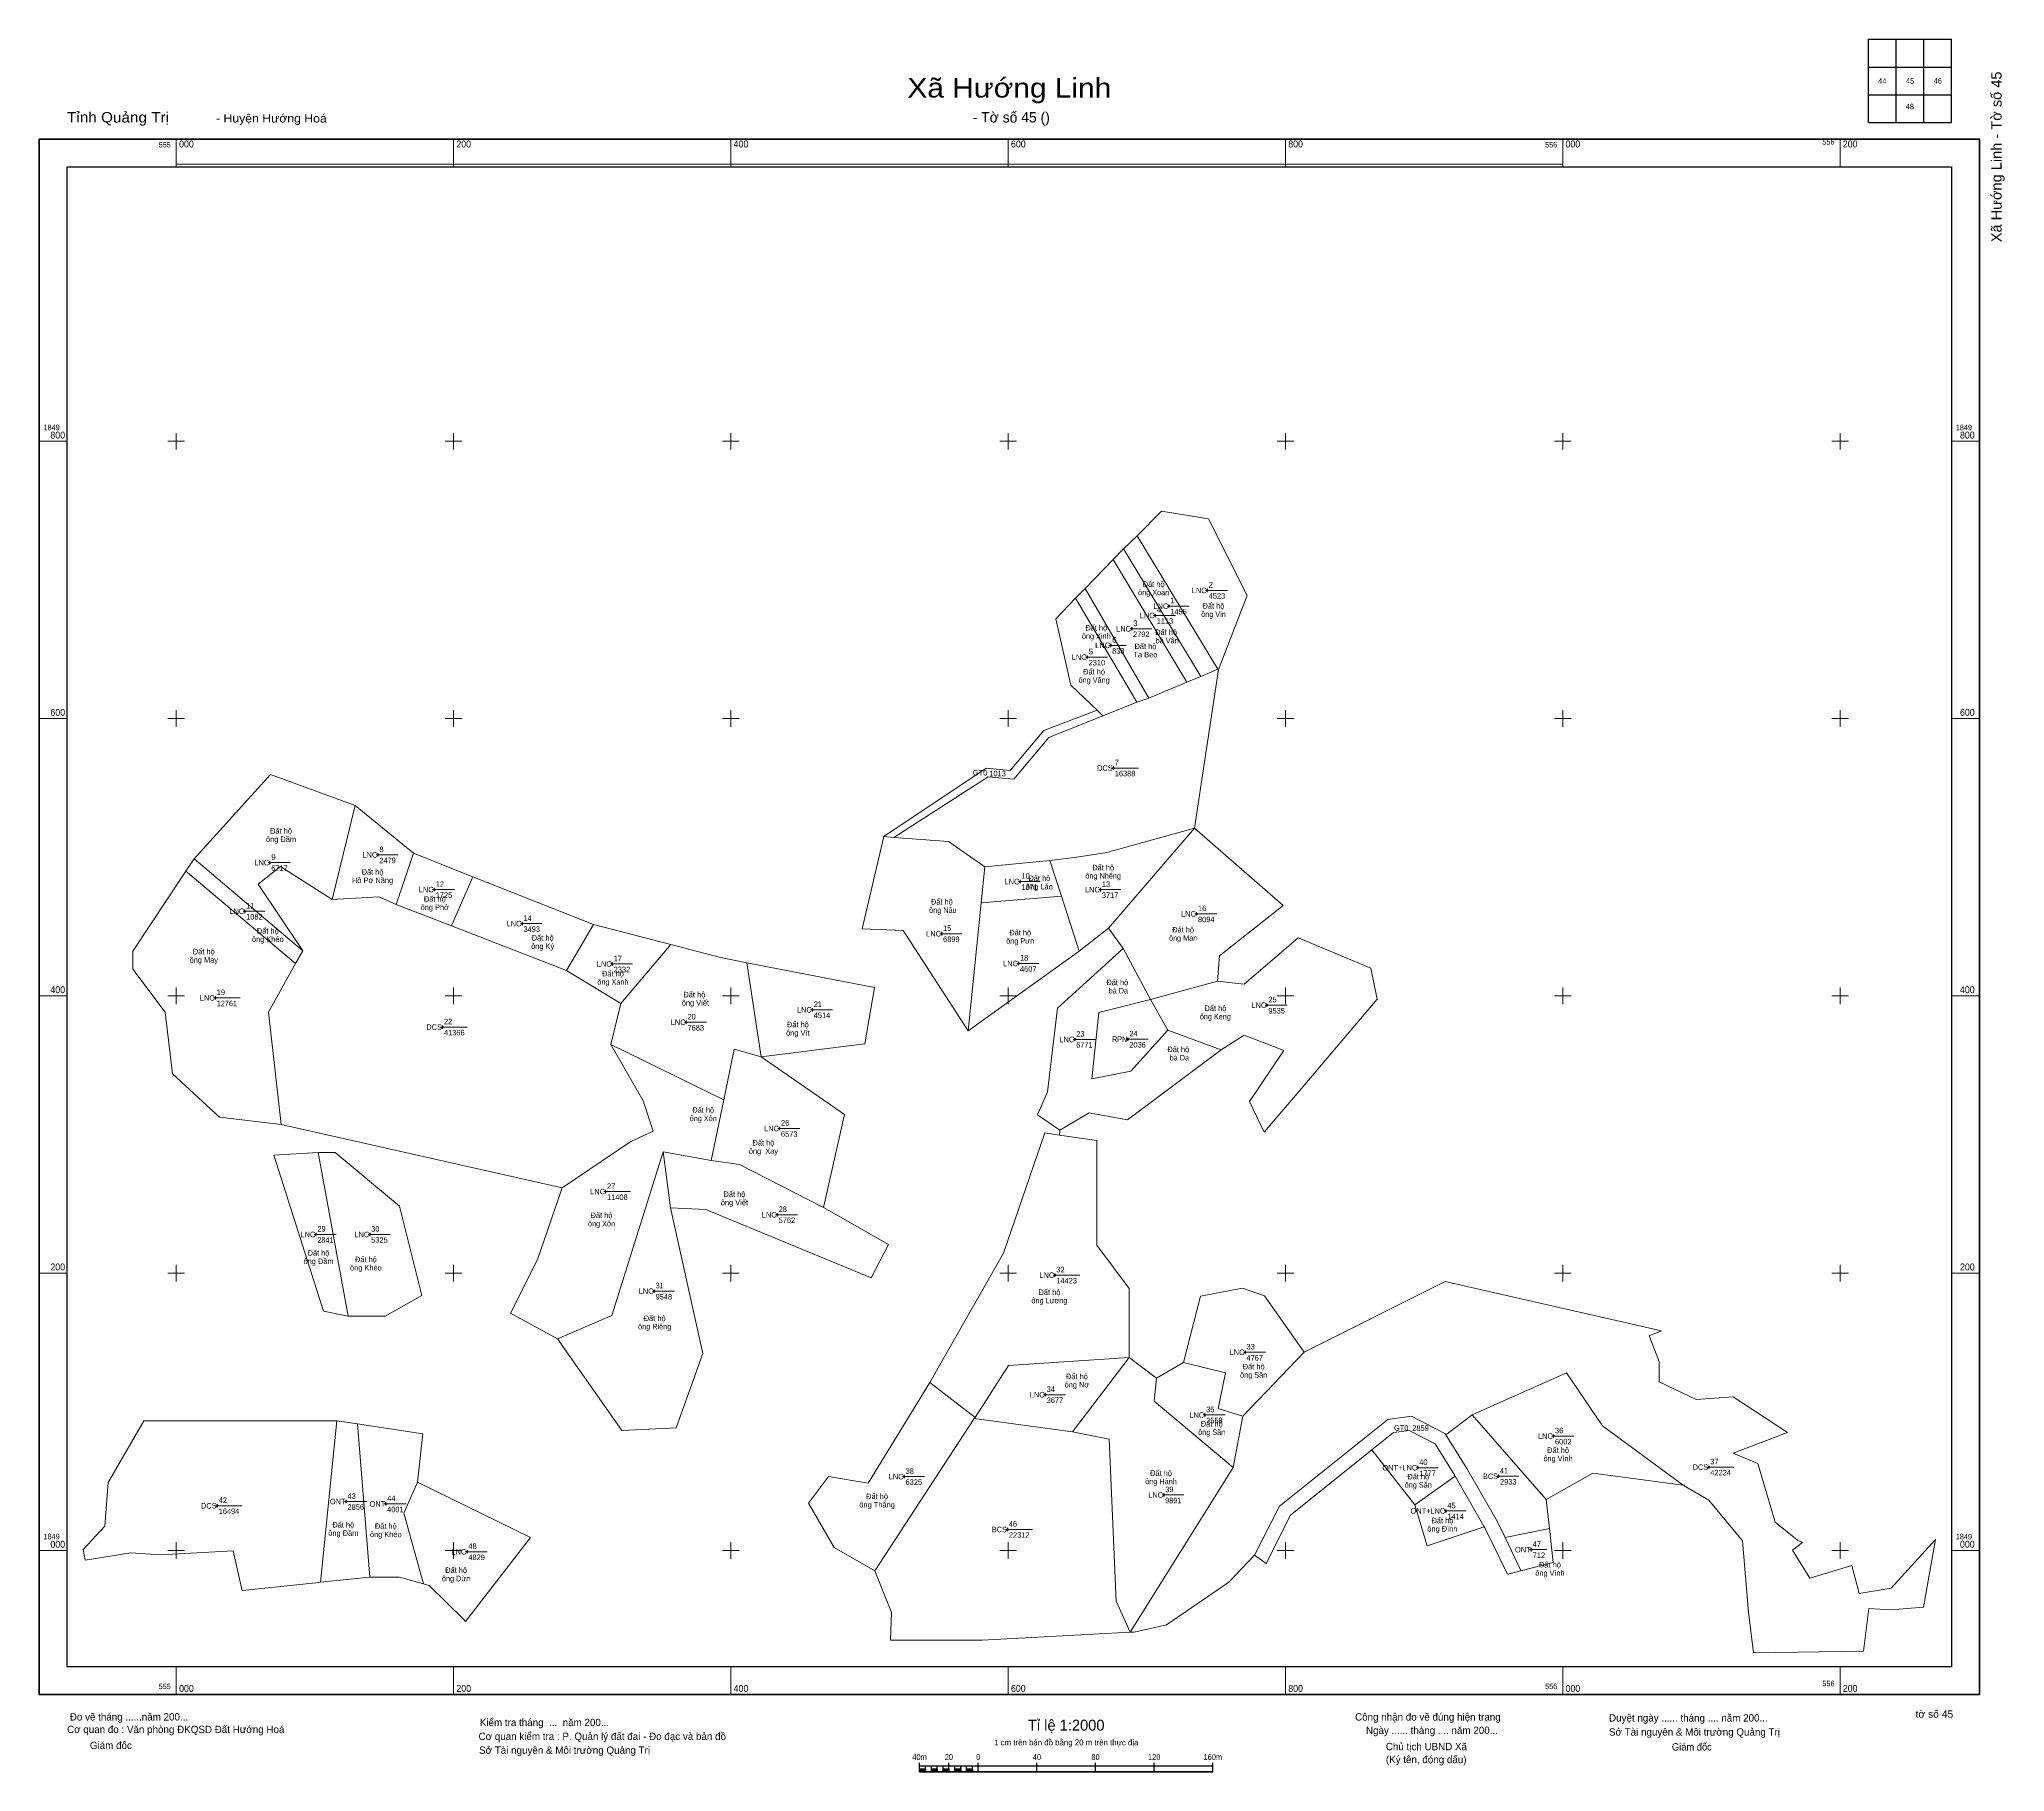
# Model space of a CAD drawing. Header units: metres. Extents: x 554901 to 556319, y 1848840 to 1850090.
import ezdxf
from ezdxf.enums import TextEntityAlignment as Align

# ---------------------------------------------------------------- set-up
doc = ezdxf.new("R2010")
doc.units = ezdxf.units.M
doc.header["$LTSCALE"] = 1.6
for name, color, linetype, lineweight in [('10', 7, 'Continuous', 13), ('11', 7, 'Continuous', 13), ('13', 7, 'Continuous', 13), ('22', 7, 'Continuous', 13), ('63', 7, 'Continuous', 13)]:
    doc.layers.add(name, color=color, linetype=linetype, lineweight=lineweight)
doc.layers.add('25', color=7, linetype='Continuous')

msp = doc.modelspace()

# ---------------------------------------------------------------- hatches: boundary and pattern name
at = {"layer": '10'}
msp.add_hatch(color=256, dxfattribs=at).paths.add_polyline_path([(555894.58, 1849028.72, 1), (555894.44, 1849028.72, 1)])
msp.add_hatch(color=256, dxfattribs=at).paths.add_polyline_path([(555894.58, 1849028.72, 1), (555894.44, 1849028.72, 1)])
at = {"layer": '11'}
for points in [[(555743.77, 1849692.5, 1), (555743.47, 1849692.5, 1)], [(555716.1, 1849681.15, 1), (555715.8, 1849681.15, 1)], [(555689.22, 1849664.81, 1), (555688.92, 1849664.81, 1)], [(555706.27, 1849674.44, 1), (555705.97, 1849674.44, 1)], [(555674.09, 1849652.83, 1), (555673.79, 1849652.83, 1)], [(555657.2, 1849644.36, 1), (555656.9, 1849644.36, 1)], [(555676.03, 1849564.37, 1), (555675.73, 1849564.37, 1)], [(555067.61, 1849496.15, 1), (555067.31, 1849496.15, 1)], [(555145.6, 1849501.71, 1), (555145.3, 1849501.71, 1)], [(555186.23, 1849476.7, 1), (555185.93, 1849476.7, 1)], [(555608.73, 1849482.47, 1), (555608.43, 1849482.47, 1)], [(555666.7, 1849476.63, 1), (555666.4, 1849476.63, 1)], [(555049.54, 1849461.04, 1), (555049.24, 1849461.04, 1)], [(555249.54, 1849452.14, 1), (555249.24, 1849452.14, 1)], [(555736.04, 1849459.16, 1), (555735.74, 1849459.16, 1)], [(555552.18, 1849444.86, 1), (555551.88, 1849444.86, 1)], [(555314.6, 1849423.05, 1), (555314.3, 1849423.05, 1)], [(555607.67, 1849423.39, 1), (555607.37, 1849423.39, 1)], [(555028.31, 1849398.59, 1), (555028.01, 1849398.59, 1)], [(555786.82, 1849393.32, 1), (555786.52, 1849393.32, 1)], [(555192.22, 1849377.51, 1), (555191.92, 1849377.51, 1)], [(555367.89, 1849381.02, 1), (555367.59, 1849381.02, 1)], [(555458.93, 1849389.99, 1), (555458.63, 1849389.99, 1)], [(555648.26, 1849368.63, 1), (555647.96, 1849368.63, 1)], [(555686.52, 1849368.79, 1), (555686.22, 1849368.79, 1)], [(555435.29, 1849304.42, 1), (555434.99, 1849304.42, 1)], [(555309.83, 1849258.86, 1), (555309.53, 1849258.86, 1)], [(555433.61, 1849242.17, 1), (555433.31, 1849242.17, 1)], [(555100.89, 1849227.96, 1), (555100.59, 1849227.96, 1)], [(555139.72, 1849227.97, 1), (555139.42, 1849227.97, 1)], [(555633.89, 1849198.59, 1), (555633.59, 1849198.59, 1)], [(555344.84, 1849187.04, 1), (555344.54, 1849187.04, 1)], [(555771.04, 1849142.99, 1), (555770.74, 1849142.99, 1)], [(555626.91, 1849112.37, 1), (555626.61, 1849112.37, 1)], [(555741.96, 1849097.74, 1), (555741.66, 1849097.74, 1)], [(555993.53, 1849082.52, 1), (555993.23, 1849082.52, 1)], [(555525.16, 1849053.3, 1), (555524.86, 1849053.3, 1)], [(555895.65, 1849059.7, 1), (555895.35, 1849059.7, 1)], [(555953.88, 1849053.54, 1), (555953.58, 1849053.54, 1)], [(556105.55, 1849060.16, 1), (556105.25, 1849060.16, 1)], [(555712.36, 1849040.06, 1), (555712.06, 1849040.06, 1)], [(555029.72, 1849032.27, 1), (555029.42, 1849032.27, 1)], [(555122.63, 1849035.3, 1), (555122.33, 1849035.3, 1)], [(555151.31, 1849033.6, 1), (555151.01, 1849033.6, 1)], [(555915.92, 1849028.53, 1), (555915.62, 1849028.53, 1)], [(555599.66, 1849015.17, 1), (555599.36, 1849015.17, 1)], [(555209.83, 1848999.07, 1), (555209.53, 1848999.07, 1)], [(555977.48, 1849000.6, 1), (555977.18, 1849000.6, 1)]]:
    msp.add_hatch(color=256, dxfattribs=at).paths.add_polyline_path(points)
at = {"layer": '63'}
for points in [[(555536.1, 1848840.46), (555536.1, 1848842.6), (555540.38, 1848842.6), (555540.38, 1848840.46)], [(555544.6, 1848840.46), (555544.6, 1848842.6), (555548.8, 1848842.6), (555548.8, 1848840.46)], [(555553.02, 1848840.46), (555553.02, 1848842.6), (555557.3, 1848842.6), (555557.3, 1848840.46)], [(555561.5, 1848840.46), (555561.5, 1848842.6), (555565.74, 1848842.6), (555565.74, 1848840.46)], [(555570, 1848840.46), (555570, 1848842.6), (555574.22, 1848842.6), (555574.22, 1848840.46)]]:
    msp.add_hatch(color=256, dxfattribs=at).paths.add_polyline_path(points)

# ---------------------------------------------------------------- linework, layer by layer
at = {"layer": '10'}
for p, q in [((555693.05, 1849731.92), (555710.62, 1849749.62)), ((555683.23, 1849722.55), (555693.05, 1849731.92)), ((555751.16, 1849635.57), (555693.05, 1849731.92)), ((555675.81, 1849714.78), (555683.23, 1849722.55)), ((555738.9, 1849630.38), (555683.23, 1849722.55)), ((555655.57, 1849693.85), (555675.81, 1849714.78)), ((555675.81, 1849714.78), (555728.77, 1849626.33)), ((555648.49, 1849686.76), (555655.57, 1849693.85)), ((555701.45, 1849614.85), (555655.57, 1849693.85)), ((555648.49, 1849686.76), (555634.4, 1849671.96)), ((555648.49, 1849686.76), (555692.68, 1849611.81)), ((555751.8, 1849635.38), (555734.33, 1849520.99)), ((555751.16, 1849635.57), (555738.9, 1849630.38)), ((555751.8, 1849635.38), (555751.16, 1849635.57)), ((555728.77, 1849626.33), (555701.45, 1849614.85)), ((555738.9, 1849630.38), (555728.77, 1849626.33)), ((555625.77, 1849591.54), (555664.09, 1849606.03)), ((555692.68, 1849611.81), (555701.45, 1849614.85)), ((555668.36, 1849601.96), (555629.25, 1849586.36)), ((555510.41, 1849514.87), (555584.21, 1849564.25)), ((555012.82, 1849498.81), (555067.83, 1849559.68)), ((555067.83, 1849559.68), (555129.11, 1849537.43)), ((555112.42, 1849469.56), (555129.11, 1849537.43)), ((555129.11, 1849537.43), (555170.98, 1849502.91)), ((555672.31, 1849448.89), (555734.33, 1849520.99)), ((555734.33, 1849520.99), (555798.4, 1849465.3)), ((555510.41, 1849514.87), (555517.59, 1849514.34)), ((555517.59, 1849514.34), (555556.91, 1849511.42)), ((555006.96, 1849490.01), (555012.82, 1849498.81)), ((555012.82, 1849498.81), (555091.19, 1849432.62)), ((555112.42, 1849469.56), (555075.04, 1849493.44)), ((555583.22, 1849493.18), (555580.58, 1849467.17)), ((555638.46, 1849471.93), (555630.07, 1849497.78)), ((555006.96, 1849490.01), (554968.56, 1849432.3)), ((555085.97, 1849423.28), (555006.96, 1849490.01)), ((555213.96, 1849485.93), (555198.57, 1849450.5)), ((555300.86, 1849451.61), (555213.96, 1849485.93)), ((555580.58, 1849467.17), (555571.2, 1849374.86)), ((555580.58, 1849467.17), (555638.46, 1849471.93)), ((555651.32, 1849432.28), (555638.46, 1849471.93)), ((555198.57, 1849450.5), (555281.4, 1849418.36)), ((555300.86, 1849451.61), (555281.4, 1849418.36)), ((555356.6, 1849437.02), (555300.86, 1849451.61)), ((555672.31, 1849448.89), (555651.32, 1849432.28)), ((555683.02, 1849434.17), (555672.31, 1849448.89)), ((555320.56, 1849394.49), (555356.6, 1849437.02)), ((555571.2, 1849374.86), (555524.19, 1849447.27)), ((555085.97, 1849423.28), (555066.42, 1849388.29)), ((555091.19, 1849432.62), (555085.97, 1849423.28)), ((555651.32, 1849432.28), (555571.2, 1849374.86)), ((555281.4, 1849418.36), (555320.56, 1849394.49)), ((555750.91, 1849410.62), (555702.66, 1849397.33)), ((555702.66, 1849397.33), (555665.36, 1849388.01)), ((555066.42, 1849388.29), (555075.52, 1849307.17)), ((555421.96, 1849356.02), (555496.58, 1849365.44)), ((555753.63, 1849361.18), (555686.16, 1849310.54)), ((555385.72, 1849281.3), (555394.81, 1849325.02)), ((555075.52, 1849307.17), (555278.25, 1849261.59)), ((555278.25, 1849261.59), (555327.93, 1849294.91)), ((555637.13, 1849299.68), (555626.49, 1849301.23)), ((555102.23, 1849286.95), (555070.25, 1849285.02)), ((555102.23, 1849286.95), (555114.68, 1849286.98)), ((555102.23, 1849286.95), (555123.87, 1849168.97)), ((555351.05, 1849287.59), (555314.04, 1849169.46)), ((555385.72, 1849281.3), (555351.05, 1849287.59)), ((555351.05, 1849287.59), (555356.49, 1849247.03)), ((555406.17, 1849278.52), (555385.72, 1849281.3)), ((555466.68, 1849247.33), (555406.17, 1849278.52)), ((555356.49, 1849247.03), (555381.97, 1849245.95)), ((555813.52, 1849143.11), (555915.21, 1849194.08)), ((555915.21, 1849194.08), (556071.19, 1849158.55)), ((555726.46, 1849135.5), (555738.77, 1849183.49)), ((555274.98, 1849152.76), (555241.16, 1849171.12)), ((555314.04, 1849169.46), (555274.98, 1849152.76)), ((555274.98, 1849152.76), (555321.36, 1849086.49)), ((555687.35, 1849139.09), (555646.29, 1849085.65)), ((555813.52, 1849143.11), (555769.21, 1849096.89)), ((555706.94, 1849124.39), (555726.46, 1849135.5)), ((555726.46, 1849135.5), (555756.69, 1849128.21)), ((555543.41, 1849121.23), (555498.96, 1849048.62)), ((555576.09, 1849095.96), (555543.41, 1849121.23)), ((554976.68, 1849093.46), (555115.77, 1849093.54)), ((555575.53, 1849095.11), (555503.82, 1848985.38)), ((555914.96, 1849084.47), (555890.96, 1849096.84)), ((555934.55, 1849097.73), (555988.13, 1849036.89)), ((555646.29, 1849085.65), (555672.96, 1849080.19)), ((555677.96, 1848963.39), (555672.96, 1849080.19)), ((555862.32, 1849072.52), (555877.91, 1849085.01)), ((555915.64, 1849083.38), (555914.96, 1849084.47)), ((555915.64, 1849083.38), (555930.8, 1849059.1)), ((555862.32, 1849072.52), (555803.57, 1849025.48)), ((555893.39, 1849032.91), (555862.32, 1849072.52)), ((555907.93, 1849076.84), (555922.18, 1849054.02)), ((555893.39, 1849032.91), (555922.42, 1849053.6)), ((555922.18, 1849054.02), (555922.42, 1849053.6)), ((555943.43, 1849017.14), (555922.42, 1849053.6)), ((555173.86, 1849049.4), (555164.18, 1849026.81)), ((555255.45, 1849009.38), (555173.86, 1849049.4)), ((555990.43, 1849015.77), (555988.13, 1849036.89)), ((556087.81, 1849047.07), (556086.93, 1849047.19)), ((556087.66, 1849046.65), (556087.81, 1849047.07)), ((555164.18, 1849026.81), (555178.3, 1848975.9)), ((555803.57, 1849025.48), (555786.04, 1848990.71)), ((555893.39, 1849032.91), (555902.14, 1849003.47)), ((555894.2, 1849028.72), (555893.89, 1849028.72)), ((555894.2, 1849028.72), (555893.89, 1849028.72)), ((555894.51, 1849029.34), (555894.51, 1849029.03)), ((555894.51, 1849029.34), (555894.51, 1849029.03)), ((555894.51, 1849028.41), (555894.51, 1849028.1)), ((555894.51, 1849028.41), (555894.51, 1849028.1)), ((555895.13, 1849028.72), (555894.82, 1849028.72)), ((555895.13, 1849028.72), (555894.82, 1849028.72)), ((554932.82, 1849000.71), (554948.42, 1849017.65)), ((555255.45, 1849009.38), (555208.7, 1848948.74)), ((555943.43, 1849017.14), (555902.14, 1849003.47)), ((555943.84, 1849016.42), (555943.43, 1849017.14)), ((555960.06, 1848982.87), (555943.84, 1849016.42)), ((555958.36, 1849009.35), (555990.43, 1849015.77)), ((555993.09, 1848991.27), (555990.43, 1849015.77)), ((555474.43, 1849002.05), (555503.82, 1848985.38)), ((556134.08, 1848955.55), (556129.53, 1849007.07)), ((556268.87, 1849007.83), (556236.97, 1848972.71)), ((556268.87, 1849007.83), (556260.28, 1848959.19)), ((555139.48, 1848980.66), (555103.99, 1848977.06)), ((555178.3, 1848975.9), (555161, 1848980.71)), ((555503.82, 1848985.38), (555515.77, 1848955.17)), ((555960.06, 1848982.87), (555969.87, 1848985.44)), ((555993.09, 1848991.27), (555969.87, 1848985.44)), ((555515.77, 1848955.17), (555515.21, 1848935.23)), ((555687.9, 1848941.03), (555677.96, 1848963.39)), ((556220.67, 1848958.19), (556217.01, 1848927.33)), ((556236.73, 1848957.26), (556220.67, 1848958.19)), ((556236.73, 1848957.26), (556260.28, 1848959.19)), ((555208.7, 1848948.74), (555207.46, 1848950.3)), ((555687.9, 1848941.03), (555581.17, 1848935.4)), ((555581.17, 1848935.4), (555515.21, 1848935.23))]:
    msp.add_line(p, q, dxfattribs=at)
for points in [[(555751.8, 1849635.38), (555772.29, 1849688.79), (555744.4, 1849744.18), (555710.62, 1849749.62)], [(555664.09, 1849606.03), (555645.19, 1849624.03), (555634.4, 1849671.96)], [(555664.09, 1849606.03), (555668.36, 1849601.96), (555692.68, 1849611.81)], [(555625.77, 1849591.54), (555601.42, 1849562.51), (555584.21, 1849564.25)], [(555517.59, 1849514.34), (555585.65, 1849558.09), (555603.99, 1849556.23), (555629.25, 1849586.36)], [(555734.33, 1849520.99), (555671.22, 1849503.52), (555649.63, 1849500.14)], [(555510.41, 1849514.87), (555494.59, 1849448.43), (555524.19, 1849447.27)], [(555556.91, 1849511.42), (555583.22, 1849493.18), (555630.07, 1849497.78), (555649.63, 1849500.14)], [(555091.19, 1849432.62), (555059.08, 1849480.49), (555075.04, 1849493.44)], [(555213.96, 1849485.93), (555170.98, 1849502.91), (555158.64, 1849465.99), (555198.57, 1849450.5)], [(555158.64, 1849465.99), (555146.18, 1849471.49), (555112.42, 1849469.56)], [(555750.91, 1849410.62), (555752.34, 1849428.82), (555798.4, 1849465.3)], [(555402.4, 1849361.51), (555421.96, 1849356.02), (555411.57, 1849423.97), (555391.56, 1849427.87), (555356.6, 1849437.02)], [(555715.16, 1849375.24), (555702.66, 1849397.33), (555683.02, 1849434.17), (555635.56, 1849391.23)], [(555750.91, 1849410.62), (555770.17, 1849408.58), (555809.18, 1849441.88), (555861.58, 1849419.93), (555866.17, 1849397.77), (555811.24, 1849333.07), (555784.67, 1849301.65), (555773.95, 1849323.75), (555798.73, 1849360.7), (555770.27, 1849371.69)], [(555075.52, 1849307.17), (555031.08, 1849312.58), (554997.23, 1849343.85), (554991.89, 1849388.25), (554968.6, 1849419.39), (554968.56, 1849432.3)], [(555411.57, 1849423.97), (555503.58, 1849406.03), (555496.58, 1849365.44)], [(555320.56, 1849394.49), (555313.53, 1849364.96), (555394.81, 1849325.02), (555402.4, 1849361.51)], [(555637.15, 1849303.1), (555621.13, 1849314.12), (555628.38, 1849330.8), (555635.56, 1849391.23)], [(555715.16, 1849375.24), (555688.58, 1849345.65), (555660.43, 1849340.25), (555665.36, 1849388.01)], [(555313.53, 1849364.96), (555336.74, 1849324.44), (555343.9, 1849302.33), (555327.93, 1849294.91)], [(555715.16, 1849375.24), (555753.63, 1849361.18), (555770.27, 1849371.69)], [(555466.68, 1849247.33), (555482.06, 1849314.49), (555421.96, 1849356.02)], [(555637.15, 1849303.1), (555658.4, 1849315.6), (555686.16, 1849310.54)], [(555543.41, 1849121.23), (555596.51, 1849214.47), (555626.49, 1849301.23)], [(555637.13, 1849299.68), (555663.83, 1849295.79), (555664.03, 1849220.18), (555687.21, 1849188.89)], [(555123.87, 1849168.97), (555106.09, 1849172.61), (555070.25, 1849285.02)], [(555123.87, 1849168.97), (555150.53, 1849169.04), (555177.15, 1849183.86), (555160.99, 1849248.37), (555114.68, 1849286.98)], [(555278.25, 1849261.59), (555260.61, 1849209.9), (555241.16, 1849171.12)], [(555356.49, 1849247.03), (555379.87, 1849141.97), (555360.46, 1849088.43), (555321.36, 1849086.49)], [(555466.68, 1849247.33), (555513.65, 1849220.77), (555501.27, 1849196.76), (555381.97, 1849245.95)], [(555576.09, 1849095.96), (555600.28, 1849133.33), (555687.35, 1849139.09), (555687.21, 1849188.89)], [(555813.52, 1849143.11), (555784.98, 1849183.61), (555768.97, 1849189.1), (555738.77, 1849183.49)], [(556071.19, 1849158.55), (556062.31, 1849154.83), (556069.47, 1849136.41), (556069.51, 1849121.65), (556096.2, 1849108.81), (556122.86, 1849110.73), (556162.03, 1849085.01), (556122.96, 1849070.15)], [(555762.2, 1849059.98), (555705.2, 1849107.78), (555706.94, 1849124.39), (555687.35, 1849139.09)], [(555769.21, 1849096.89), (555751.43, 1849102.37), (555756.69, 1849128.21)], [(555915.64, 1849083.38), (555934.55, 1849097.73), (556002.61, 1849128.15)], [(556086.93, 1849047.19), (556028.74, 1849089.93), (556002.61, 1849128.15)], [(555139.48, 1848980.66), (555130.6, 1849091.31), (555115.77, 1849093.54), (555103.99, 1848977.06)], [(555576.09, 1849095.96), (555575.53, 1849095.11), (555646.29, 1849085.65)], [(555769.21, 1849096.89), (555762.2, 1849059.98), (555687.9, 1848941.03)], [(555777.78, 1848996.55), (555795.62, 1849031.93), (555873.84, 1849094.57), (555890.96, 1849096.84)], [(554976.68, 1849093.46), (554950.91, 1849049.09), (554948.42, 1849017.65)], [(555173.86, 1849049.4), (555177.86, 1849084.22), (555130.6, 1849091.31)], [(555907.93, 1849076.84), (555889.18, 1849086.5), (555877.91, 1849085.01)], [(556169.34, 1849007.57), (556153.31, 1849020.44), (556140.76, 1849062.83), (556122.96, 1849070.15)], [(555474.43, 1849002.05), (555455.95, 1849034.08), (555470.51, 1849053.48), (555498.96, 1849048.62)], [(555958.36, 1849009.35), (555952.7, 1849021.08), (555930.8, 1849059.1)], [(555988.13, 1849036.89), (556021.78, 1849055.86), (556086.93, 1849047.19)], [(556087.66, 1849046.65), (556105.34, 1849036.39), (556129.53, 1849007.07)], [(555958.36, 1849009.35), (555969.86, 1848985.55), (555969.87, 1848985.44)], [(554932.82, 1849000.71), (554934.17, 1848993.13), (554967.21, 1848998.4)], [(554967.21, 1848998.4), (554988.64, 1848996.96), (555040.94, 1848999.77), (555047.39, 1848971), (555047.76, 1848971.07)], [(555777.78, 1848996.55), (555759.18, 1848977.14), (555714.25, 1848946.48), (555690.78, 1848941.19), (555687.9, 1848941.03)], [(556169.34, 1849007.57), (556172.9, 1849005.73), (556165.8, 1849000.18), (556178.3, 1848979.93), (556208.49, 1848989.23), (556213.88, 1848968.96), (556236.97, 1848972.71)], [(555139.48, 1848980.66), (555140.8, 1848980.79), (555161, 1848980.71)], [(555103.99, 1848977.06), (555100.58, 1848976.72), (555047.76, 1848971.07)], [(555178.3, 1848975.9), (555182.42, 1848974.75), (555207.46, 1848950.3)], [(556134.08, 1848955.55), (556137.52, 1848926.25), (556217.01, 1848927.33)]]:
    msp.add_lwpolyline(points, dxfattribs=at)
for radius in [0.312, 0.312, 0.075, 0.075]:
    msp.add_circle((555894.51, 1849028.72), radius, dxfattribs=at)
at = {"layer": '11'}
for p, q in [((555743, 1849692.5), (555742.37, 1849692.5)), ((555743.62, 1849693.75), (555743.62, 1849693.12)), ((555743.62, 1849691.88), (555743.62, 1849691.25)), ((555744.87, 1849692.5), (555744.24, 1849692.5)), ((555706.12, 1849675.69), (555706.12, 1849675.06)), ((555715.32, 1849681.15), (555714.7, 1849681.15)), ((555715.95, 1849682.4), (555715.95, 1849681.78)), ((555715.95, 1849680.52), (555715.95, 1849679.9)), ((555717.2, 1849681.15), (555716.57, 1849681.15)), ((555688.44, 1849664.81), (555687.82, 1849664.81)), ((555689.07, 1849666.06), (555689.07, 1849665.44)), ((555689.07, 1849664.18), (555689.07, 1849663.56)), ((555690.32, 1849664.81), (555689.69, 1849664.81)), ((555705.5, 1849674.44), (555704.87, 1849674.44)), ((555706.12, 1849673.82), (555706.12, 1849673.19)), ((555707.37, 1849674.44), (555706.74, 1849674.44)), ((555673.31, 1849652.83), (555672.69, 1849652.83)), ((555673.94, 1849654.08), (555673.94, 1849653.46)), ((555673.94, 1849652.2), (555673.94, 1849651.58)), ((555675.19, 1849652.83), (555674.56, 1849652.83)), ((555656.43, 1849644.36), (555655.8, 1849644.36)), ((555657.05, 1849645.61), (555657.05, 1849644.98)), ((555657.05, 1849643.74), (555657.05, 1849643.11)), ((555658.3, 1849644.36), (555657.68, 1849644.36)), ((555675.26, 1849564.37), (555674.63, 1849564.37)), ((555675.88, 1849565.62), (555675.88, 1849565)), ((555675.88, 1849563.74), (555675.88, 1849563.12)), ((555677.13, 1849564.37), (555676.5, 1849564.37)), ((555066.84, 1849496.15), (555066.21, 1849496.15)), ((555067.46, 1849497.4), (555067.46, 1849496.78)), ((555067.46, 1849495.52), (555067.46, 1849494.9)), ((555068.71, 1849496.15), (555068.08, 1849496.15)), ((555144.82, 1849501.71), (555144.2, 1849501.71)), ((555145.45, 1849502.96), (555145.45, 1849502.34)), ((555145.45, 1849501.08), (555145.45, 1849500.46)), ((555146.7, 1849501.71), (555146.07, 1849501.71)), ((555185.45, 1849476.7), (555184.83, 1849476.7)), ((555186.08, 1849477.95), (555186.08, 1849477.32)), ((555187.33, 1849476.7), (555186.7, 1849476.7)), ((555607.95, 1849482.47), (555607.33, 1849482.47)), ((555608.58, 1849483.72), (555608.58, 1849483.1)), ((555608.58, 1849481.84), (555608.58, 1849481.22)), ((555609.83, 1849482.47), (555609.2, 1849482.47)), ((555665.93, 1849476.63), (555665.3, 1849476.63)), ((555666.55, 1849477.88), (555666.55, 1849477.26)), ((555667.8, 1849476.63), (555667.18, 1849476.63)), ((555049.39, 1849462.29), (555049.39, 1849461.66)), ((555186.08, 1849476.08), (555186.08, 1849475.45)), ((555666.55, 1849476), (555666.55, 1849475.38)), ((555048.76, 1849461.04), (555048.14, 1849461.04)), ((555049.39, 1849460.42), (555049.39, 1849459.79)), ((555050.64, 1849461.04), (555050.02, 1849461.04)), ((555248.76, 1849452.14), (555248.14, 1849452.14)), ((555249.39, 1849453.39), (555249.39, 1849452.76)), ((555249.39, 1849451.52), (555249.39, 1849450.89)), ((555250.64, 1849452.14), (555250.02, 1849452.14)), ((555735.26, 1849459.16), (555734.64, 1849459.16)), ((555735.89, 1849460.41), (555735.89, 1849459.78)), ((555735.89, 1849458.54), (555735.89, 1849457.91)), ((555737.14, 1849459.16), (555736.52, 1849459.16)), ((555551.4, 1849444.86), (555550.78, 1849444.86)), ((555552.03, 1849446.11), (555552.03, 1849445.48)), ((555552.03, 1849444.24), (555552.03, 1849443.61)), ((555553.28, 1849444.86), (555552.66, 1849444.86)), ((555313.82, 1849423.05), (555313.2, 1849423.05)), ((555314.45, 1849424.3), (555314.45, 1849423.68)), ((555314.45, 1849422.42), (555314.45, 1849421.8)), ((555315.7, 1849423.05), (555315.07, 1849423.05)), ((555606.9, 1849423.39), (555606.27, 1849423.39)), ((555607.52, 1849424.64), (555607.52, 1849424.02)), ((555607.52, 1849422.76), (555607.52, 1849422.14)), ((555608.77, 1849423.39), (555608.14, 1849423.39)), ((555027.54, 1849398.59), (555026.91, 1849398.59)), ((555028.16, 1849399.84), (555028.16, 1849399.22)), ((555028.16, 1849397.96), (555028.16, 1849397.34)), ((555029.41, 1849398.59), (555028.78, 1849398.59)), ((555458.78, 1849391.24), (555458.78, 1849390.62)), ((555786.04, 1849393.32), (555785.42, 1849393.32)), ((555786.67, 1849394.57), (555786.67, 1849393.94)), ((555786.67, 1849392.7), (555786.67, 1849392.07)), ((555787.92, 1849393.32), (555787.3, 1849393.32)), ((555191.44, 1849377.51), (555190.82, 1849377.51)), ((555192.07, 1849378.76), (555192.07, 1849378.14)), ((555193.32, 1849377.51), (555192.69, 1849377.51)), ((555367.12, 1849381.02), (555366.49, 1849381.02)), ((555367.74, 1849382.27), (555367.74, 1849381.64)), ((555367.74, 1849380.4), (555367.74, 1849379.77)), ((555368.99, 1849381.02), (555368.36, 1849381.02)), ((555458.16, 1849389.99), (555457.53, 1849389.99)), ((555458.78, 1849389.36), (555458.78, 1849388.74)), ((555460.03, 1849389.99), (555459.4, 1849389.99)), ((555192.07, 1849376.88), (555192.07, 1849376.26)), ((555647.48, 1849368.63), (555646.86, 1849368.63)), ((555648.11, 1849369.88), (555648.11, 1849369.26)), ((555648.11, 1849368), (555648.11, 1849367.38)), ((555649.36, 1849368.63), (555648.74, 1849368.63)), ((555685.74, 1849368.79), (555685.12, 1849368.79)), ((555686.37, 1849370.04), (555686.37, 1849369.42)), ((555686.37, 1849368.16), (555686.37, 1849367.54)), ((555687.62, 1849368.79), (555687, 1849368.79)), ((555434.52, 1849304.42), (555433.89, 1849304.42)), ((555435.14, 1849305.67), (555435.14, 1849305.04)), ((555435.14, 1849303.8), (555435.14, 1849303.17)), ((555436.39, 1849304.42), (555435.76, 1849304.42)), ((555309.06, 1849258.86), (555308.43, 1849258.86)), ((555309.68, 1849260.11), (555309.68, 1849259.48)), ((555309.68, 1849258.24), (555309.68, 1849257.61)), ((555310.93, 1849258.86), (555310.31, 1849258.86)), ((555432.84, 1849242.17), (555432.21, 1849242.17)), ((555433.46, 1849243.42), (555433.46, 1849242.8)), ((555433.46, 1849241.54), (555433.46, 1849240.92)), ((555434.71, 1849242.17), (555434.08, 1849242.17)), ((555100.12, 1849227.96), (555099.49, 1849227.96)), ((555100.74, 1849229.21), (555100.74, 1849228.58)), ((555100.74, 1849227.34), (555100.74, 1849226.71)), ((555101.99, 1849227.96), (555101.36, 1849227.96)), ((555138.94, 1849227.97), (555138.32, 1849227.97)), ((555139.57, 1849229.22), (555139.57, 1849228.6)), ((555139.57, 1849227.34), (555139.57, 1849226.72)), ((555140.82, 1849227.97), (555140.19, 1849227.97)), ((555633.12, 1849198.59), (555632.49, 1849198.59)), ((555633.74, 1849199.84), (555633.74, 1849199.22)), ((555633.74, 1849197.96), (555633.74, 1849197.34)), ((555634.99, 1849198.59), (555634.36, 1849198.59)), ((555344.06, 1849187.04), (555343.44, 1849187.04)), ((555344.69, 1849188.29), (555344.69, 1849187.66)), ((555344.69, 1849186.42), (555344.69, 1849185.79)), ((555345.94, 1849187.04), (555345.31, 1849187.04)), ((555770.26, 1849142.99), (555769.64, 1849142.99)), ((555770.89, 1849144.24), (555770.89, 1849143.62)), ((555770.89, 1849142.36), (555770.89, 1849141.74)), ((555772.14, 1849142.99), (555771.52, 1849142.99)), ((555626.14, 1849112.37), (555625.51, 1849112.37)), ((555626.76, 1849113.62), (555626.76, 1849113)), ((555626.76, 1849111.74), (555626.76, 1849111.12)), ((555628.01, 1849112.37), (555627.38, 1849112.37)), ((555741.19, 1849097.74), (555740.56, 1849097.74)), ((555741.81, 1849098.99), (555741.81, 1849098.36)), ((555741.81, 1849097.12), (555741.81, 1849096.49)), ((555743.06, 1849097.74), (555742.44, 1849097.74)), ((555992.76, 1849082.52), (555992.13, 1849082.52)), ((555993.38, 1849083.77), (555993.38, 1849083.14)), ((555993.38, 1849081.9), (555993.38, 1849081.27)), ((555994.63, 1849082.52), (555994, 1849082.52)), ((555524.38, 1849053.3), (555523.76, 1849053.3)), ((555525.01, 1849054.55), (555525.01, 1849053.92)), ((555525.01, 1849052.68), (555525.01, 1849052.05)), ((555526.26, 1849053.3), (555525.64, 1849053.3)), ((555894.88, 1849059.7), (555894.25, 1849059.7)), ((555895.5, 1849060.95), (555895.5, 1849060.32)), ((555895.5, 1849059.08), (555895.5, 1849058.45)), ((555896.75, 1849059.7), (555896.12, 1849059.7)), ((555953.1, 1849053.54), (555952.48, 1849053.54)), ((555953.73, 1849054.79), (555953.73, 1849054.16)), ((555953.73, 1849052.92), (555953.73, 1849052.29)), ((555954.98, 1849053.54), (555954.36, 1849053.54)), ((556104.78, 1849060.16), (556104.15, 1849060.16)), ((556105.4, 1849061.41), (556105.4, 1849060.78)), ((556105.4, 1849059.54), (556105.4, 1849058.91)), ((556106.65, 1849060.16), (556106.02, 1849060.16)), ((555711.58, 1849040.06), (555710.96, 1849040.06)), ((555712.21, 1849041.31), (555712.21, 1849040.68)), ((555712.21, 1849039.44), (555712.21, 1849038.81)), ((555713.46, 1849040.06), (555712.84, 1849040.06)), ((555028.94, 1849032.27), (555028.32, 1849032.27)), ((555029.57, 1849033.52), (555029.57, 1849032.9)), ((555029.57, 1849031.64), (555029.57, 1849031.02)), ((555030.82, 1849032.27), (555030.19, 1849032.27)), ((555121.86, 1849035.3), (555121.23, 1849035.3)), ((555122.48, 1849036.55), (555122.48, 1849035.92)), ((555122.48, 1849034.68), (555122.48, 1849034.05)), ((555123.73, 1849035.3), (555123.1, 1849035.3)), ((555150.54, 1849033.6), (555149.91, 1849033.6)), ((555151.16, 1849034.85), (555151.16, 1849034.22)), ((555151.16, 1849032.98), (555151.16, 1849032.35)), ((555152.41, 1849033.6), (555151.78, 1849033.6)), ((555915.14, 1849028.53), (555914.52, 1849028.53)), ((555915.77, 1849029.78), (555915.77, 1849029.16)), ((555915.77, 1849027.9), (555915.77, 1849027.28)), ((555917.02, 1849028.53), (555916.4, 1849028.53)), ((555598.88, 1849015.17), (555598.26, 1849015.17)), ((555599.51, 1849016.42), (555599.51, 1849015.8)), ((555599.51, 1849014.54), (555599.51, 1849013.92)), ((555600.76, 1849015.17), (555600.14, 1849015.17)), ((555209.06, 1848999.07), (555208.43, 1848999.07)), ((555209.68, 1849000.32), (555209.68, 1848999.7)), ((555209.68, 1848998.44), (555209.68, 1848997.82)), ((555210.93, 1848999.07), (555210.31, 1848999.07)), ((555976.7, 1849000.6), (555976.08, 1849000.6)), ((555977.33, 1849001.85), (555977.33, 1849001.22)), ((555977.33, 1848999.98), (555977.33, 1848999.35)), ((555978.58, 1849000.6), (555977.95, 1849000.6))]:
    msp.add_line(p, q, dxfattribs=at)
for points in [[(555743.62, 1849693.12), (555743, 1849692.5), (555743.62, 1849691.88), (555744.24, 1849692.5)], [(555706.12, 1849675.06), (555705.5, 1849674.44), (555706.12, 1849673.82), (555706.74, 1849674.44)], [(555715.95, 1849681.78), (555715.32, 1849681.15), (555715.95, 1849680.52), (555716.57, 1849681.15)], [(555689.07, 1849665.44), (555688.44, 1849664.81), (555689.07, 1849664.18), (555689.69, 1849664.81)], [(555673.94, 1849653.46), (555673.31, 1849652.83), (555673.94, 1849652.2), (555674.56, 1849652.83)], [(555657.05, 1849644.98), (555656.43, 1849644.36), (555657.05, 1849643.74), (555657.68, 1849644.36)], [(555675.88, 1849565), (555675.26, 1849564.37), (555675.88, 1849563.74), (555676.5, 1849564.37)], [(555067.46, 1849496.78), (555066.84, 1849496.15), (555067.46, 1849495.52), (555068.08, 1849496.15)], [(555145.45, 1849502.34), (555144.82, 1849501.71), (555145.45, 1849501.08), (555146.07, 1849501.71)], [(555186.08, 1849477.32), (555185.45, 1849476.7), (555186.08, 1849476.08), (555186.7, 1849476.7)], [(555608.58, 1849483.1), (555607.95, 1849482.47), (555608.58, 1849481.84), (555609.2, 1849482.47)], [(555666.55, 1849477.26), (555665.93, 1849476.63), (555666.55, 1849476), (555667.18, 1849476.63)], [(555049.39, 1849461.66), (555048.76, 1849461.04), (555049.39, 1849460.42), (555050.02, 1849461.04)], [(555249.39, 1849452.76), (555248.76, 1849452.14), (555249.39, 1849451.52), (555250.02, 1849452.14)], [(555735.89, 1849459.78), (555735.26, 1849459.16), (555735.89, 1849458.54), (555736.52, 1849459.16)], [(555552.03, 1849445.48), (555551.4, 1849444.86), (555552.03, 1849444.24), (555552.66, 1849444.86)], [(555314.45, 1849423.68), (555313.82, 1849423.05), (555314.45, 1849422.42), (555315.07, 1849423.05)], [(555607.52, 1849424.02), (555606.9, 1849423.39), (555607.52, 1849422.76), (555608.14, 1849423.39)], [(555028.16, 1849399.22), (555027.54, 1849398.59), (555028.16, 1849397.96), (555028.78, 1849398.59)], [(555786.67, 1849393.94), (555786.04, 1849393.32), (555786.67, 1849392.7), (555787.3, 1849393.32)], [(555192.07, 1849378.14), (555191.44, 1849377.51), (555192.07, 1849376.88), (555192.69, 1849377.51)], [(555367.74, 1849381.64), (555367.12, 1849381.02), (555367.74, 1849380.4), (555368.36, 1849381.02)], [(555458.78, 1849390.62), (555458.16, 1849389.99), (555458.78, 1849389.36), (555459.4, 1849389.99)], [(555648.11, 1849369.26), (555647.48, 1849368.63), (555648.11, 1849368), (555648.74, 1849368.63)], [(555686.37, 1849369.42), (555685.74, 1849368.79), (555686.37, 1849368.16), (555687, 1849368.79)], [(555435.14, 1849305.04), (555434.52, 1849304.42), (555435.14, 1849303.8), (555435.76, 1849304.42)], [(555309.68, 1849259.48), (555309.06, 1849258.86), (555309.68, 1849258.24), (555310.31, 1849258.86)], [(555433.46, 1849242.8), (555432.84, 1849242.17), (555433.46, 1849241.54), (555434.08, 1849242.17)], [(555100.74, 1849228.58), (555100.12, 1849227.96), (555100.74, 1849227.34), (555101.36, 1849227.96)], [(555139.57, 1849228.6), (555138.94, 1849227.97), (555139.57, 1849227.34), (555140.19, 1849227.97)], [(555633.74, 1849199.22), (555633.12, 1849198.59), (555633.74, 1849197.96), (555634.36, 1849198.59)], [(555344.69, 1849187.66), (555344.06, 1849187.04), (555344.69, 1849186.42), (555345.31, 1849187.04)], [(555770.89, 1849143.62), (555770.26, 1849142.99), (555770.89, 1849142.36), (555771.52, 1849142.99)], [(555626.76, 1849113), (555626.14, 1849112.37), (555626.76, 1849111.74), (555627.38, 1849112.37)], [(555741.81, 1849098.36), (555741.19, 1849097.74), (555741.81, 1849097.12), (555742.44, 1849097.74)], [(555993.38, 1849083.14), (555992.76, 1849082.52), (555993.38, 1849081.9), (555994, 1849082.52)], [(555525.01, 1849053.92), (555524.38, 1849053.3), (555525.01, 1849052.68), (555525.64, 1849053.3)], [(555895.5, 1849060.32), (555894.88, 1849059.7), (555895.5, 1849059.08), (555896.12, 1849059.7)], [(555953.73, 1849054.16), (555953.1, 1849053.54), (555953.73, 1849052.92), (555954.36, 1849053.54)], [(556105.4, 1849060.78), (556104.78, 1849060.16), (556105.4, 1849059.54), (556106.02, 1849060.16)], [(555712.21, 1849040.68), (555711.58, 1849040.06), (555712.21, 1849039.44), (555712.84, 1849040.06)], [(555029.57, 1849032.9), (555028.94, 1849032.27), (555029.57, 1849031.64), (555030.19, 1849032.27)], [(555122.48, 1849035.92), (555121.86, 1849035.3), (555122.48, 1849034.68), (555123.1, 1849035.3)], [(555151.16, 1849034.22), (555150.54, 1849033.6), (555151.16, 1849032.98), (555151.78, 1849033.6)], [(555915.77, 1849029.16), (555915.14, 1849028.53), (555915.77, 1849027.9), (555916.4, 1849028.53)], [(555599.51, 1849015.8), (555598.88, 1849015.17), (555599.51, 1849014.54), (555600.14, 1849015.17)], [(555209.68, 1848999.7), (555209.06, 1848999.07), (555209.68, 1848998.44), (555210.31, 1848999.07)], [(555977.33, 1849001.22), (555976.7, 1849000.6), (555977.33, 1848999.98), (555977.95, 1849000.6)]]:
    msp.add_lwpolyline(points, close=True, dxfattribs=at)
for centre in [(555743.62, 1849692.5), (555715.95, 1849681.15), (555689.07, 1849664.81), (555706.12, 1849674.44), (555673.94, 1849652.83), (555657.05, 1849644.36), (555675.88, 1849564.37), (555067.46, 1849496.15), (555145.45, 1849501.71), (555186.08, 1849476.7), (555608.58, 1849482.47), (555666.55, 1849476.63), (555049.39, 1849461.04), (555249.39, 1849452.14), (555735.89, 1849459.16), (555552.03, 1849444.86), (555314.45, 1849423.05), (555607.52, 1849423.39), (555028.16, 1849398.59), (555786.67, 1849393.32), (555192.07, 1849377.51), (555367.74, 1849381.02), (555458.78, 1849389.99), (555648.11, 1849368.63), (555686.37, 1849368.79), (555435.14, 1849304.42), (555309.68, 1849258.86), (555433.46, 1849242.17), (555100.74, 1849227.96), (555139.57, 1849227.97), (555633.74, 1849198.59), (555344.69, 1849187.04), (555770.89, 1849142.99), (555626.76, 1849112.37), (555741.81, 1849097.74), (555993.38, 1849082.52), (555525.01, 1849053.3), (555895.5, 1849059.7), (555953.73, 1849053.54), (556105.4, 1849060.16), (555712.21, 1849040.06), (555029.57, 1849032.27), (555122.48, 1849035.3), (555151.16, 1849033.6), (555915.77, 1849028.53), (555599.51, 1849015.17), (555209.68, 1848999.07), (555977.33, 1849000.6)]:
    msp.add_circle(centre, 0.15, dxfattribs=at)
at = {"layer": '13'}
for p, q in [((555744.62, 1849692.5), (555758.22, 1849692.5)), ((555716.95, 1849681.15), (555730.55, 1849681.15)), ((555690.07, 1849664.81), (555703.67, 1849664.81)), ((555707.12, 1849674.44), (555720.72, 1849674.44)), ((555674.94, 1849652.83), (555685.14, 1849652.83)), ((555658.05, 1849644.36), (555671.65, 1849644.36)), ((555676.88, 1849564.37), (555693.88, 1849564.37)), ((555068.46, 1849496.15), (555082.06, 1849496.15)), ((555146.45, 1849501.71), (555160.05, 1849501.71)), ((555187.08, 1849476.7), (555200.68, 1849476.7)), ((555609.58, 1849482.47), (555623.18, 1849482.47)), ((555667.55, 1849476.63), (555681.15, 1849476.63)), ((555050.39, 1849461.04), (555063.99, 1849461.04)), ((555250.39, 1849452.14), (555263.99, 1849452.14)), ((555736.89, 1849459.16), (555750.49, 1849459.16)), ((555553.03, 1849444.86), (555566.63, 1849444.86)), ((555315.45, 1849423.05), (555329.05, 1849423.05)), ((555608.52, 1849423.39), (555622.12, 1849423.39)), ((555029.16, 1849398.59), (555046.16, 1849398.59)), ((555787.67, 1849393.32), (555801.27, 1849393.32)), ((555193.07, 1849377.51), (555210.07, 1849377.51)), ((555368.74, 1849381.02), (555382.34, 1849381.02)), ((555459.78, 1849389.99), (555473.38, 1849389.99)), ((555649.11, 1849368.63), (555662.71, 1849368.63)), ((555687.37, 1849368.79), (555700.97, 1849368.79)), ((555436.14, 1849304.42), (555449.74, 1849304.42)), ((555310.68, 1849258.86), (555327.68, 1849258.86)), ((555434.46, 1849242.17), (555448.06, 1849242.17)), ((555101.74, 1849227.96), (555115.34, 1849227.96)), ((555140.57, 1849227.97), (555154.17, 1849227.97)), ((555634.74, 1849198.59), (555651.74, 1849198.59)), ((555345.69, 1849187.04), (555359.29, 1849187.04)), ((555771.89, 1849142.99), (555785.49, 1849142.99)), ((555627.76, 1849112.37), (555641.36, 1849112.37)), ((555742.81, 1849097.74), (555756.41, 1849097.74)), ((555994.38, 1849082.52), (556007.98, 1849082.52)), ((555526.01, 1849053.3), (555539.61, 1849053.3)), ((555896.5, 1849059.7), (555910.1, 1849059.7)), ((555954.73, 1849053.54), (555968.33, 1849053.54)), ((556106.4, 1849060.16), (556123.4, 1849060.16)), ((555713.21, 1849040.06), (555726.81, 1849040.06)), ((555030.57, 1849032.27), (555047.57, 1849032.27)), ((555123.48, 1849035.3), (555137.08, 1849035.3)), ((555152.16, 1849033.6), (555165.76, 1849033.6)), ((555916.77, 1849028.53), (555930.37, 1849028.53)), ((555600.51, 1849015.17), (555617.51, 1849015.17)), ((555210.68, 1848999.07), (555224.28, 1848999.07)), ((555786.04, 1848990.71), (555777.78, 1848996.55)), ((555978.33, 1849000.6), (555988.53, 1849000.6))]:
    msp.add_line(p, q, dxfattribs=at)
at = {"layer": '22'}
for p, q in [((555000, 1850000), (556000, 1850000)), ((555637.15, 1849303.1), (555637.13, 1849299.68))]:
    msp.add_line(p, q, dxfattribs=at)
at = {"layer": '63', "lineweight": 25}
for p, q in [((556220.49, 1850089.96), (556280.49, 1850089.96)), ((556220.49, 1850029.96), (556220.49, 1850089.96)), ((556240.49, 1850029.96), (556240.49, 1850089.96)), ((556260.49, 1850029.96), (556260.49, 1850089.96)), ((556220.49, 1850069.96), (556280.49, 1850069.96)), ((556220.49, 1850049.96), (556280.49, 1850049.96)), ((555536.1, 1848840.46), (555536.1, 1848846.8)), ((555536.1, 1848844.7), (555747.68, 1848844.7)), ((555536.1, 1848840.46), (555536.1, 1848844.7)), ((555540.38, 1848840.46), (555540.38, 1848844.7)), ((555544.6, 1848840.46), (555544.6, 1848844.7)), ((555548.8, 1848840.46), (555548.8, 1848844.7)), ((555553.02, 1848840.46), (555553.02, 1848844.7)), ((555557.3, 1848840.46), (555557.3, 1848846.8)), ((555557.3, 1848840.46), (555557.3, 1848844.7)), ((555561.5, 1848840.46), (555561.5, 1848844.7)), ((555565.74, 1848840.46), (555565.74, 1848844.7)), ((555570, 1848840.46), (555570, 1848844.7)), ((555574.22, 1848840.46), (555574.22, 1848844.7)), ((555578.38, 1848840.46), (555578.38, 1848846.8)), ((555620.76, 1848840.46), (555620.76, 1848846.8)), ((555663.04, 1848840.46), (555663.04, 1848846.8)), ((555705.36, 1848840.46), (555705.36, 1848846.8)), ((555747.68, 1848840.46), (555747.68, 1848846.8))]:
    msp.add_line(p, q, dxfattribs=at)
at = {"layer": '63'}
for p, q in [((555000, 1849997.96), (555000, 1850017.96)), ((555200, 1849997.96), (555200, 1850017.96)), ((555400, 1849997.96), (555400, 1850017.96)), ((555600, 1849997.96), (555600, 1850017.96)), ((555800, 1849997.96), (555800, 1850017.96)), ((556000, 1849997.96), (556000, 1850017.96)), ((556200, 1849997.96), (556200, 1850017.96)), ((555000, 1849794), (555000, 1849806)), ((555200, 1849794), (555200, 1849806)), ((555400, 1849794), (555400, 1849806)), ((555600, 1849794), (555600, 1849806)), ((555800, 1849794), (555800, 1849806)), ((556000, 1849794), (556000, 1849806)), ((556200, 1849794), (556200, 1849806)), ((554901.19, 1849800), (554921.19, 1849800)), ((554994, 1849800), (555006, 1849800)), ((555194, 1849800), (555206, 1849800)), ((555394, 1849800), (555406, 1849800)), ((555594, 1849800), (555606, 1849800)), ((555794, 1849800), (555806, 1849800)), ((555994, 1849800), (556006, 1849800)), ((556194, 1849800), (556206, 1849800)), ((556280.49, 1849800), (556300.49, 1849800)), ((555000, 1849594), (555000, 1849606)), ((555200, 1849594), (555200, 1849606)), ((555400, 1849594), (555400, 1849606)), ((555600, 1849594), (555600, 1849606)), ((555800, 1849594), (555800, 1849606)), ((556000, 1849594), (556000, 1849606)), ((556200, 1849594), (556200, 1849606)), ((554901.19, 1849600), (554921.19, 1849600)), ((554994, 1849600), (555006, 1849600)), ((555194, 1849600), (555206, 1849600)), ((555394, 1849600), (555406, 1849600)), ((555594, 1849600), (555606, 1849600)), ((555794, 1849600), (555806, 1849600)), ((555994, 1849600), (556006, 1849600)), ((556194, 1849600), (556206, 1849600)), ((556280.49, 1849600), (556300.49, 1849600)), ((555000, 1849394), (555000, 1849406)), ((555200, 1849394), (555200, 1849406)), ((555400, 1849394), (555400, 1849406)), ((555600, 1849394), (555600, 1849406)), ((555800, 1849394), (555800, 1849406)), ((556000, 1849394), (556000, 1849406)), ((556200, 1849394), (556200, 1849406)), ((554901.19, 1849400), (554921.19, 1849400)), ((554994, 1849400), (555006, 1849400)), ((555194, 1849400), (555206, 1849400)), ((555394, 1849400), (555406, 1849400)), ((555594, 1849400), (555606, 1849400)), ((555794, 1849400), (555806, 1849400)), ((555994, 1849400), (556006, 1849400)), ((556194, 1849400), (556206, 1849400)), ((556280.49, 1849400), (556300.49, 1849400)), ((554901.19, 1849200), (554921.19, 1849200)), ((554994, 1849200), (555006, 1849200)), ((555000, 1849194), (555000, 1849206)), ((555194, 1849200), (555206, 1849200)), ((555200, 1849194), (555200, 1849206)), ((555394, 1849200), (555406, 1849200)), ((555400, 1849194), (555400, 1849206)), ((555594, 1849200), (555606, 1849200)), ((555600, 1849194), (555600, 1849206)), ((555794, 1849200), (555806, 1849200)), ((555800, 1849194), (555800, 1849206)), ((555994, 1849200), (556006, 1849200)), ((556000, 1849194), (556000, 1849206)), ((556194, 1849200), (556206, 1849200)), ((556200, 1849194), (556200, 1849206)), ((556280.49, 1849200), (556300.49, 1849200)), ((554901.19, 1849000), (554921.19, 1849000)), ((554994, 1849000), (555006, 1849000)), ((555000, 1848994), (555000, 1849006)), ((555194, 1849000), (555206, 1849000)), ((555200, 1848994), (555200, 1849006)), ((555394, 1849000), (555406, 1849000)), ((555400, 1848994), (555400, 1849006)), ((555594, 1849000), (555606, 1849000)), ((555600, 1848994), (555600, 1849006)), ((555794, 1849000), (555806, 1849000)), ((555800, 1848994), (555800, 1849006)), ((555994, 1849000), (556006, 1849000)), ((556000, 1848994), (556000, 1849006)), ((556194, 1849000), (556206, 1849000)), ((556200, 1848994), (556200, 1849006)), ((556280.49, 1849000), (556300.49, 1849000)), ((555000, 1848896.02), (555000, 1848916.02)), ((555200, 1848896.02), (555200, 1848916.02)), ((555400, 1848896.02), (555400, 1848916.02)), ((555600, 1848896.02), (555600, 1848916.02)), ((555800, 1848896.02), (555800, 1848916.02)), ((556000, 1848896.02), (556000, 1848916.02)), ((556200, 1848896.02), (556200, 1848916.02))]:
    msp.add_line(p, q, dxfattribs=at)
at = {"layer": '63', "lineweight": 40}
msp.add_line((555536.1, 1848840.46), (555747.68, 1848840.46), dxfattribs=at)
at = {"layer": '63', "lineweight": 25}
msp.add_lwpolyline([(556220.49, 1850029.96), (556280.49, 1850029.96), (556280.49, 1850089.96)], dxfattribs=at)
at = {"layer": '63', "lineweight": 40}
msp.add_lwpolyline([(554901.19, 1848896.02), (554901.19, 1850017.96), (556300.49, 1850017.96), (556300.49, 1848896.02)], close=True, dxfattribs=at)
at = {"layer": '63', "lineweight": 25}
for points in [[(554921.19, 1848916.02), (554921.19, 1849997.96), (556280.49, 1849997.96), (556280.49, 1848916.02)], [(555536.1, 1848840.46), (555536.1, 1848842.6), (555540.38, 1848842.6), (555540.38, 1848840.46)], [(555544.6, 1848840.46), (555544.6, 1848842.6), (555548.8, 1848842.6), (555548.8, 1848840.46)], [(555553.02, 1848840.46), (555553.02, 1848842.6), (555557.3, 1848842.6), (555557.3, 1848840.46)], [(555561.5, 1848840.46), (555561.5, 1848842.6), (555565.74, 1848842.6), (555565.74, 1848840.46)], [(555570, 1848840.46), (555570, 1848842.6), (555574.22, 1848842.6), (555574.22, 1848840.46)]]:
    msp.add_lwpolyline(points, close=True, dxfattribs=at)

# ---------------------------------------------------------------- texts
at = {"layer": '13'}
for s, p in [('LNC', (555743.15, 1849690.5)), ('LNC', (555705.65, 1849672.44)), ('LNC', (555715.48, 1849679.15)), ('LNC', (555688.6, 1849662.81)), ('LNC', (555656.58, 1849642.36)), ('LNC', (555673.47, 1849650.83)), ('GT0', (555584.95, 1849558.96)), ('DCS', (555675.41, 1849562.37)), ('LNC', (555066.99, 1849494.15)), ('LNC', (555144.98, 1849499.71)), ('LNC', (555185.61, 1849474.7)), ('LNC', (555608.11, 1849480.47)), ('LNC', (555666.08, 1849474.63)), ('LNC', (555048.92, 1849459.04)), ('LNC', (555248.92, 1849450.14)), ('LNC', (555735.42, 1849457.16)), ('LNC', (555551.56, 1849442.86)), ('LNC', (555313.98, 1849421.05)), ('LNC', (555607.05, 1849421.39)), ('LNC', (555027.69, 1849396.59)), ('LNC', (555458.31, 1849387.99)), ('LNC', (555786.2, 1849391.32)), ('DCS', (555191.6, 1849375.51)), ('LNC', (555367.27, 1849379.02)), ('LNC', (555647.64, 1849366.63)), ('LNC', (555434.67, 1849302.42)), ('LNC', (555309.21, 1849256.86)), ('LNC', (555432.99, 1849240.17)), ('LNC', (555100.27, 1849225.96)), ('LNC', (555139.1, 1849225.97)), ('LNC', (555633.27, 1849196.59)), ('LNC', (555344.22, 1849185.04)), ('LNC', (555770.42, 1849140.99)), ('LNC', (555626.29, 1849110.37)), ('LNC', (555741.34, 1849095.74)), ('GT0', (555888.7, 1849086.42)), ('LNC', (555992.91, 1849080.52)), ('LNC', (555524.54, 1849051.3)), ('ONT+LNC', (555895.03, 1849057.7)), ('DCS', (556104.93, 1849058.16)), ('ONT', (555122.01, 1849033.3)), ('LNC', (555711.74, 1849038.06)), ('DCS', (555029.1, 1849030.27)), ('ONT', (555150.69, 1849031.6)), ('ONT+LNC', (555915.3, 1849026.53)), ('LNC', (555209.21, 1848997.07)), ('ONT', (555976.86, 1848998.6))]:
    msp.add_text(s, height=4, dxfattribs=at).set_placement(p, align=Align.RIGHT)
for s, p in [('4523', (555744.62, 1849686.5)), ('1455', (555716.95, 1849675.15)), ('2792', (555690.07, 1849658.81)), ('1113', (555707.12, 1849668.44)), ('838', (555674.94, 1849646.83)), ('2310', (555658.05, 1849638.36)), ('1013', (555586.42, 1849558.37)), ('7', (555676.88, 1849566.37)), ('16388', (555676.88, 1849558.37)), ('6717', (555068.46, 1849490.15)), ('2479', (555146.45, 1849495.71)), ('12', (555187.08, 1849478.7)), ('10', (555609.58, 1849484.47)), ('13', (555667.55, 1849478.63)), ('1725', (555187.08, 1849470.7)), ('3717', (555667.55, 1849470.63)), ('16', (555736.89, 1849461.16)), ('1082', (555050.39, 1849455.04)), ('3493', (555250.39, 1849446.14)), ('14', (555250.39, 1849454.14)), ('15', (555553.03, 1849446.86)), ('8094', (555736.89, 1849453.16)), ('6899', (555553.03, 1849438.86)), ('2332', (555315.45, 1849417.05)), ('17', (555315.45, 1849425.05)), ('4607', (555608.52, 1849417.39)), ('18', (555608.52, 1849425.39)), ('19', (555029.16, 1849400.59)), ('9535', (555787.67, 1849387.32)), ('25', (555787.67, 1849395.32)), ('22', (555193.07, 1849379.51)), ('20', (555368.74, 1849383.02)), ('7683', (555368.74, 1849375.02)), ('4514', (555459.78, 1849383.99)), ('41366', (555193.07, 1849371.51)), ('23', (555649.11, 1849370.63)), ('24', (555687.37, 1849370.79)), ('2036', (555687.37, 1849362.79)), ('26', (555436.14, 1849306.42)), ('6573', (555436.14, 1849298.42)), ('27', (555310.68, 1849260.86)), ('11408', (555310.68, 1849252.86)), ('5762', (555434.46, 1849236.17)), ('28', (555434.46, 1849244.17)), ('29', (555101.74, 1849229.96)), ('30', (555140.57, 1849229.97)), ('5325', (555140.57, 1849221.97)), ('32', (555634.74, 1849200.59)), ('14423', (555634.74, 1849192.59)), ('9548', (555345.69, 1849181.04)), ('4767', (555771.89, 1849136.99)), ('33', (555771.89, 1849144.99)), ('34', (555627.76, 1849114.37)), ('3677', (555627.76, 1849106.37)), ('35', (555742.81, 1849099.74)), ('2558', (555742.81, 1849091.74)), ('2859', (555891.48, 1849086.28)), ('36', (555994.38, 1849084.52)), ('6002', (555994.38, 1849076.52)), ('40', (555896.5, 1849061.7)), ('37', (556106.4, 1849062.16)), ('38', (555526.01, 1849055.3)), ('6325', (555526.01, 1849047.3)), ('1777', (555896.5, 1849053.7)), ('2933', (555954.73, 1849047.54)), ('42224', (556106.4, 1849054.16)), ('42', (555030.57, 1849034.27)), ('43', (555123.48, 1849037.3)), ('44', (555152.16, 1849035.6)), ('39', (555713.21, 1849042.06)), ('16494', (555030.57, 1849026.27)), ('2856', (555123.48, 1849029.3)), ('45', (555916.77, 1849030.53)), ('1414', (555916.77, 1849022.53)), ('46', (555600.51, 1849017.17)), ('22312', (555600.51, 1849009.17)), ('48', (555210.68, 1849001.07)), ('4829', (555210.68, 1848993.07)), ('47', (555978.33, 1849002.6)), ('712', (555978.33, 1848994.6))]:
    msp.add_text(s, height=4, dxfattribs=at).set_placement(p)
for s, width, p in [('2', 1.05, (555744.62, 1849694.5)), ('4', 1.1, (555707.12, 1849676.44)), ('1', 0.8, (555716.95, 1849683.15)), ('3', 1.05, (555690.07, 1849666.81)), ('5', 1.1, (555658.05, 1849646.36)), ('6', 1.1, (555674.94, 1849654.83)), ('8', 1.05, (555146.45, 1849503.71)), ('9', 1.1, (555068.46, 1849498.15)), ('1371', 0.9, (555609.58, 1849476.47)), ('11', 0.85, (555050.39, 1849463.04)), ('12761', 0.95, (555029.16, 1849392.59)), ('21', 0.85, (555459.78, 1849391.99)), ('6771', 0.9, (555649.11, 1849362.63)), ('2841', 0.9, (555101.74, 1849221.96)), ('31', 0.85, (555345.69, 1849189.04)), ('41', 0.85, (555954.73, 1849055.54)), ('9891', 0.9, (555713.21, 1849034.06)), ('4001', 0.9, (555152.16, 1849027.6))]:
    msp.add_text(s, height=4, dxfattribs=dict(at, width=width)).set_placement(p)
for s, width, p in [('RPN', 0.9, (555685.9, 1849366.79)), ('BCS', 0.95, (555953.26, 1849051.54)), ('BCS', 0.95, (555599.04, 1849013.17))]:
    msp.add_text(s, height=4, dxfattribs=dict(at, width=width)).set_placement(p, align=Align.RIGHT)
at = {"layer": '25', "width": 0.95}
for s, p in [('ông Xoan', (555704.93, 1849689)), ('ông Vin', (555748.07, 1849673.33)), ('ông Xinh', (555663.56, 1849657.55)), ('bà Vân', (555714.68, 1849654.28)), ('ông Văng', (555661.98, 1849625.84)), ('ông Nhêng', (555668.52, 1849484.56)), ('ông Nâu', (555552.9, 1849459.88)), ('ông Pưn', (555608.68, 1849437.65)), ('ông Man', (555726.2, 1849439.76)), ('ông Xanh', (555314.95, 1849408.05)), ('bà Da', (555679.45, 1849401.75)), ('ông Keng', (555749.47, 1849383.1)), ('bà Da', (555723.44, 1849353.44)), ('ông Xôn', (555380.04, 1849309.69)), ('ông Xôn', (555306.7, 1849233.75)), ('ông Lương', (555629.74, 1849178.26)), ('ông Riêng', (555345.04, 1849159.48)), ('ông Săn', (555777.07, 1849124.62)), ('ông Săn', (555746.82, 1849083.34)), ('ông Vình', (555996.62, 1849064.35)), ('ông Hành', (555710.21, 1849047.83)), ('ông Săn', (555895.78, 1849045.27)), ('ông Dừn', (555201.83, 1848977.79)), ('ông Vình', (555990.79, 1848981.76))]:
    msp.add_text(s, height=4, dxfattribs=at).set_placement(p, align=Align.CENTER)
at = {"layer": '25'}
for s, p in [('Đất hộ', (555704.92, 1849695)), ('Đất hộ', (555748.08, 1849679.33)), ('Đất hộ', (555663.56, 1849663.55)), ('Đất hộ ', (555714.68, 1849660.28)), ('Ta Beo', (555699.02, 1849644.15)), ('Đất hộ', (555699.02, 1849650.15)), ('Đất hộ', (555661.98, 1849631.84)), ('Đất hộ', (555075.54, 1849516.99)), ('ông Đầm', (555075.54, 1849510.99)), ('Đất hộ', (555141.56, 1849487.4)), ('Đất hộ', (555668.52, 1849490.56)), ('Hồ Pơ Nầng', (555141.56, 1849481.4)), ('ông Láo', (555622.48, 1849476.82)), ('Đất hộ', (555622.48, 1849482.82)), ('ông Phở', (555186.44, 1849461.92)), ('Đất hộ', (555186.45, 1849467.92)), ('Đất hộ ', (555552.9, 1849465.88)), ('Đất hộ', (555066, 1849444.88)), ('Đất hộ', (555608.68, 1849443.65)), ('Đất hộ', (555726.2, 1849445.76)), ('Đất hộ', (555019.81, 1849429.96)), ('ông Khéo', (555065.99, 1849438.88)), ('ông Ký', (555264.26, 1849433.85)), ('Đất hộ', (555264.26, 1849439.85)), ('ông May', (555019.81, 1849423.96)), ('Đất hộ', (555314.95, 1849414.05)), ('Đất hộ ', (555679.46, 1849407.75)), ('ông Viết', (555374.4, 1849392.97)), ('Đất hộ ', (555374.4, 1849398.97)), ('Đất hộ', (555749.47, 1849389.1)), ('Đất hộ', (555448.32, 1849377.36)), ('ông Vít', (555448.32, 1849371.36)), ('Đất hộ ', (555723.45, 1849359.44)), ('Đất hộ', (555380.04, 1849315.69)), ('Đất hộ', (555423.48, 1849292.07)), ('ông  Xay', (555423.48, 1849286.07)), ('ông Viết', (555402.57, 1849249)), ('Đất hộ', (555402.57, 1849255)), ('Đất hộ', (555306.7, 1849239.75)), ('ông Đầm', (555102.58, 1849206.62)), ('Đất hộ', (555102.58, 1849212.62)), ('Đất hộ', (555136.74, 1849207.97)), ('ông Khéo', (555136.73, 1849201.97)), ('Đất hộ', (555629.75, 1849184.26)), ('Đất hộ', (555345.04, 1849165.48)), ('Đất hộ', (555649.57, 1849123.59)), ('Đất hộ', (555777.07, 1849130.62)), ('ông Nơ', (555649.57, 1849117.59)), ('Đất hộ', (555746.82, 1849089.34)), ('Đất hộ', (555996.62, 1849070.35)), ('Đất hộ', (555710.21, 1849053.83)), ('Đất hộ', (555895.78, 1849051.27)), ('Đất hộ', (555505.46, 1849037.04)), ('ông Thắng', (555505.45, 1849031.04)), ('Đất hộ', (555913.2, 1849019.62)), ('ông Đầm', (555120.45, 1849010.57)), ('Đất hộ', (555120.45, 1849016.57)), ('ông Khéo', (555151.09, 1849009.63)), ('Đất hộ', (555151.1, 1849015.63)), ('ông Đình', (555913.19, 1849013.62)), ('Đất hộ', (555201.84, 1848983.79)), ('Đất hộ', (555990.79, 1848987.76))]:
    msp.add_text(s, height=4, dxfattribs=at).set_placement(p, align=Align.CENTER)
at = {"layer": '63'}
for s, height, width, p in [('Xã Hướng Linh', 14, 1.15, (555600.83, 1850047.96)), ('44', 4, 0.95, (556230.49, 1850057.96)), ('45', 4, 0.95, (556250.49, 1850057.96)), ('46', 4, 0.9, (556270.49, 1850057.96)), ('48', 4, 0.95, (556250.35, 1850039.48)), ('40m', 4.232, 0.95, (555536.09, 1848848.9)), ('20', 4.232, 0.95, (555557.24, 1848848.9)), ('0', 4.23, 0.9, (555578.42, 1848848.9)), ('40', 4.232, 0.95, (555620.74, 1848848.9)), ('80', 4.232, 0.95, (555663.02, 1848848.9)), ('120', 4.232, 0.95, (555705.31, 1848848.9)), ('160m', 4.232, 0.95, (555747.64, 1848848.9))]:
    msp.add_text(s, height=height, dxfattribs=dict(at, width=width)).set_placement(p, align=Align.CENTER)
at = {"layer": '63', "width": 1.05}
msp.add_text('Xã Hướng Linh - Tờ số 45', height=7.49, rotation=89.999, dxfattribs=at).set_placement((556316.49, 1850066.72), align=Align.RIGHT)
at = {"layer": '63'}
for s, height, width, p in [('Tỉnh Quảng Trị', 7.5, 1.1, (554921.19, 1850029.96)), (' - Huyện Hướng Hoá', 6, 1.1, (555026.19, 1850029.96)), ('000', 5, 0.95, (555002, 1850011.96)), ('200', 5, 0.95, (555202, 1850011.96)), ('400', 5, 0.95, (555402, 1850011.96)), ('600', 5, 0.95, (555602, 1850011.96)), ('800', 5, 0.95, (555802, 1850011.96)), ('000', 5, 0.95, (556002, 1850011.96)), ('200', 5, 0.95, (556202, 1850011.96)), ('1849', 4, 0.95, (554904.19, 1849808)), ('800', 5, 0.95, (554909.19, 1849802)), ('1849', 4, 0.95, (556283.49, 1849808)), ('800', 5, 0.95, (556286.49, 1849802)), ('600', 5, 0.95, (554909.19, 1849602)), ('600', 5, 0.95, (556286.49, 1849602)), ('400', 5, 0.95, (554909.19, 1849402)), ('400', 5, 0.95, (556286.49, 1849402)), ('200', 5, 0.95, (554909.19, 1849202)), ('200', 5, 0.95, (556286.49, 1849202)), ('1849', 4, 0.95, (554904.19, 1849008)), ('1849', 4, 0.95, (556283.49, 1849008)), ('000', 5, 0.95, (554909.19, 1849002)), ('000', 5, 0.95, (556286.49, 1849002)), ('000', 5, 0.95, (555002, 1848898.02)), ('200', 5, 0.95, (555202, 1848898.02)), ('400', 5, 0.95, (555402, 1848898.02)), ('600', 5, 0.95, (555602, 1848898.02)), ('800', 5, 0.95, (555802, 1848898.02)), ('000', 5, 0.95, (556002, 1848898.02)), ('200', 5, 0.95, (556202, 1848898.02)), ('tờ số 45', 5.29, 1.05, (556254.47, 1848879.38)), ('Giám đốc ', 5.29, 0.95, (556078.74, 1848855.74))]:
    msp.add_text(s, height=height, dxfattribs=dict(at, width=width)).set_placement(p)
for s, height, p in [(' - Tờ số 45 ()', 7.5, (555600.84, 1850029.96)), ('Tỉ lệ 1:2000', 7.902, (555641.86, 1848870.06)), ('1 cm trên bản đồ bằng 20 m trên thực địa', 4.232, (555641.91, 1848859.44))]:
    msp.add_text(s, height=height, dxfattribs=at).set_placement(p, align=Align.CENTER)
at = {"layer": '63', "width": 0.95}
for s, p in [('555', (554996, 1850011.96)), ('556', (555996, 1850011.96)), ('556', (556196, 1850013.96)), ('555', (554996, 1848900.02)), ('556', (555996, 1848900.02)), ('556', (556196, 1848902.02))]:
    msp.add_text(s, height=4, dxfattribs=at).set_placement(p, align=Align.RIGHT)
at = {"layer": '63'}
for s, height, p in [('Đo vẽ tháng ......năm 200...', 5.29, (554923.2, 1848877.38)), ('Công nhận đo vẽ đúng hiện trạng', 5.29, (555850.19, 1848877.32)), ('Duyệt ngày ...... tháng .... năm 200...', 5.29, (556033.37, 1848876.62)), ('Cơ quan đo : Văn phòng ĐKQSD Đất Hướng Hoá', 5.29, (554921.22, 1848868.3)), ('Cơ quan kiểm tra : P. Quản lý đất đai - Đo đạc và bản đồ', 5.29, (555218.01, 1848863.31)), ('Kiểm tra tháng  ...  năm 200...', 5.29, (555218.91, 1848873.33)), ('Ngày ...... tháng .... năm 200...', 5.29, (555858.05, 1848867.62)), ('Sở Tài nguyên & Môi trường Quảng Trị', 5.29, (556033.34, 1848866.48)), ('Giám đốc', 5.29, (554937.68, 1848856.78)), ('Sở Tài nguyên & Môi trường Quảng Trị', 5.29, (555218.37, 1848853.35)), ('Chủ tịch UBND Xã', 5.29, (555872.36, 1848855.94)), ('(Ký tên, đóng dấu) ', 5.287, (555872.42, 1848846.62))]:
    msp.add_text(s, height=height, dxfattribs=at).set_placement(p)

doc.saveas('drawing.dxf')
